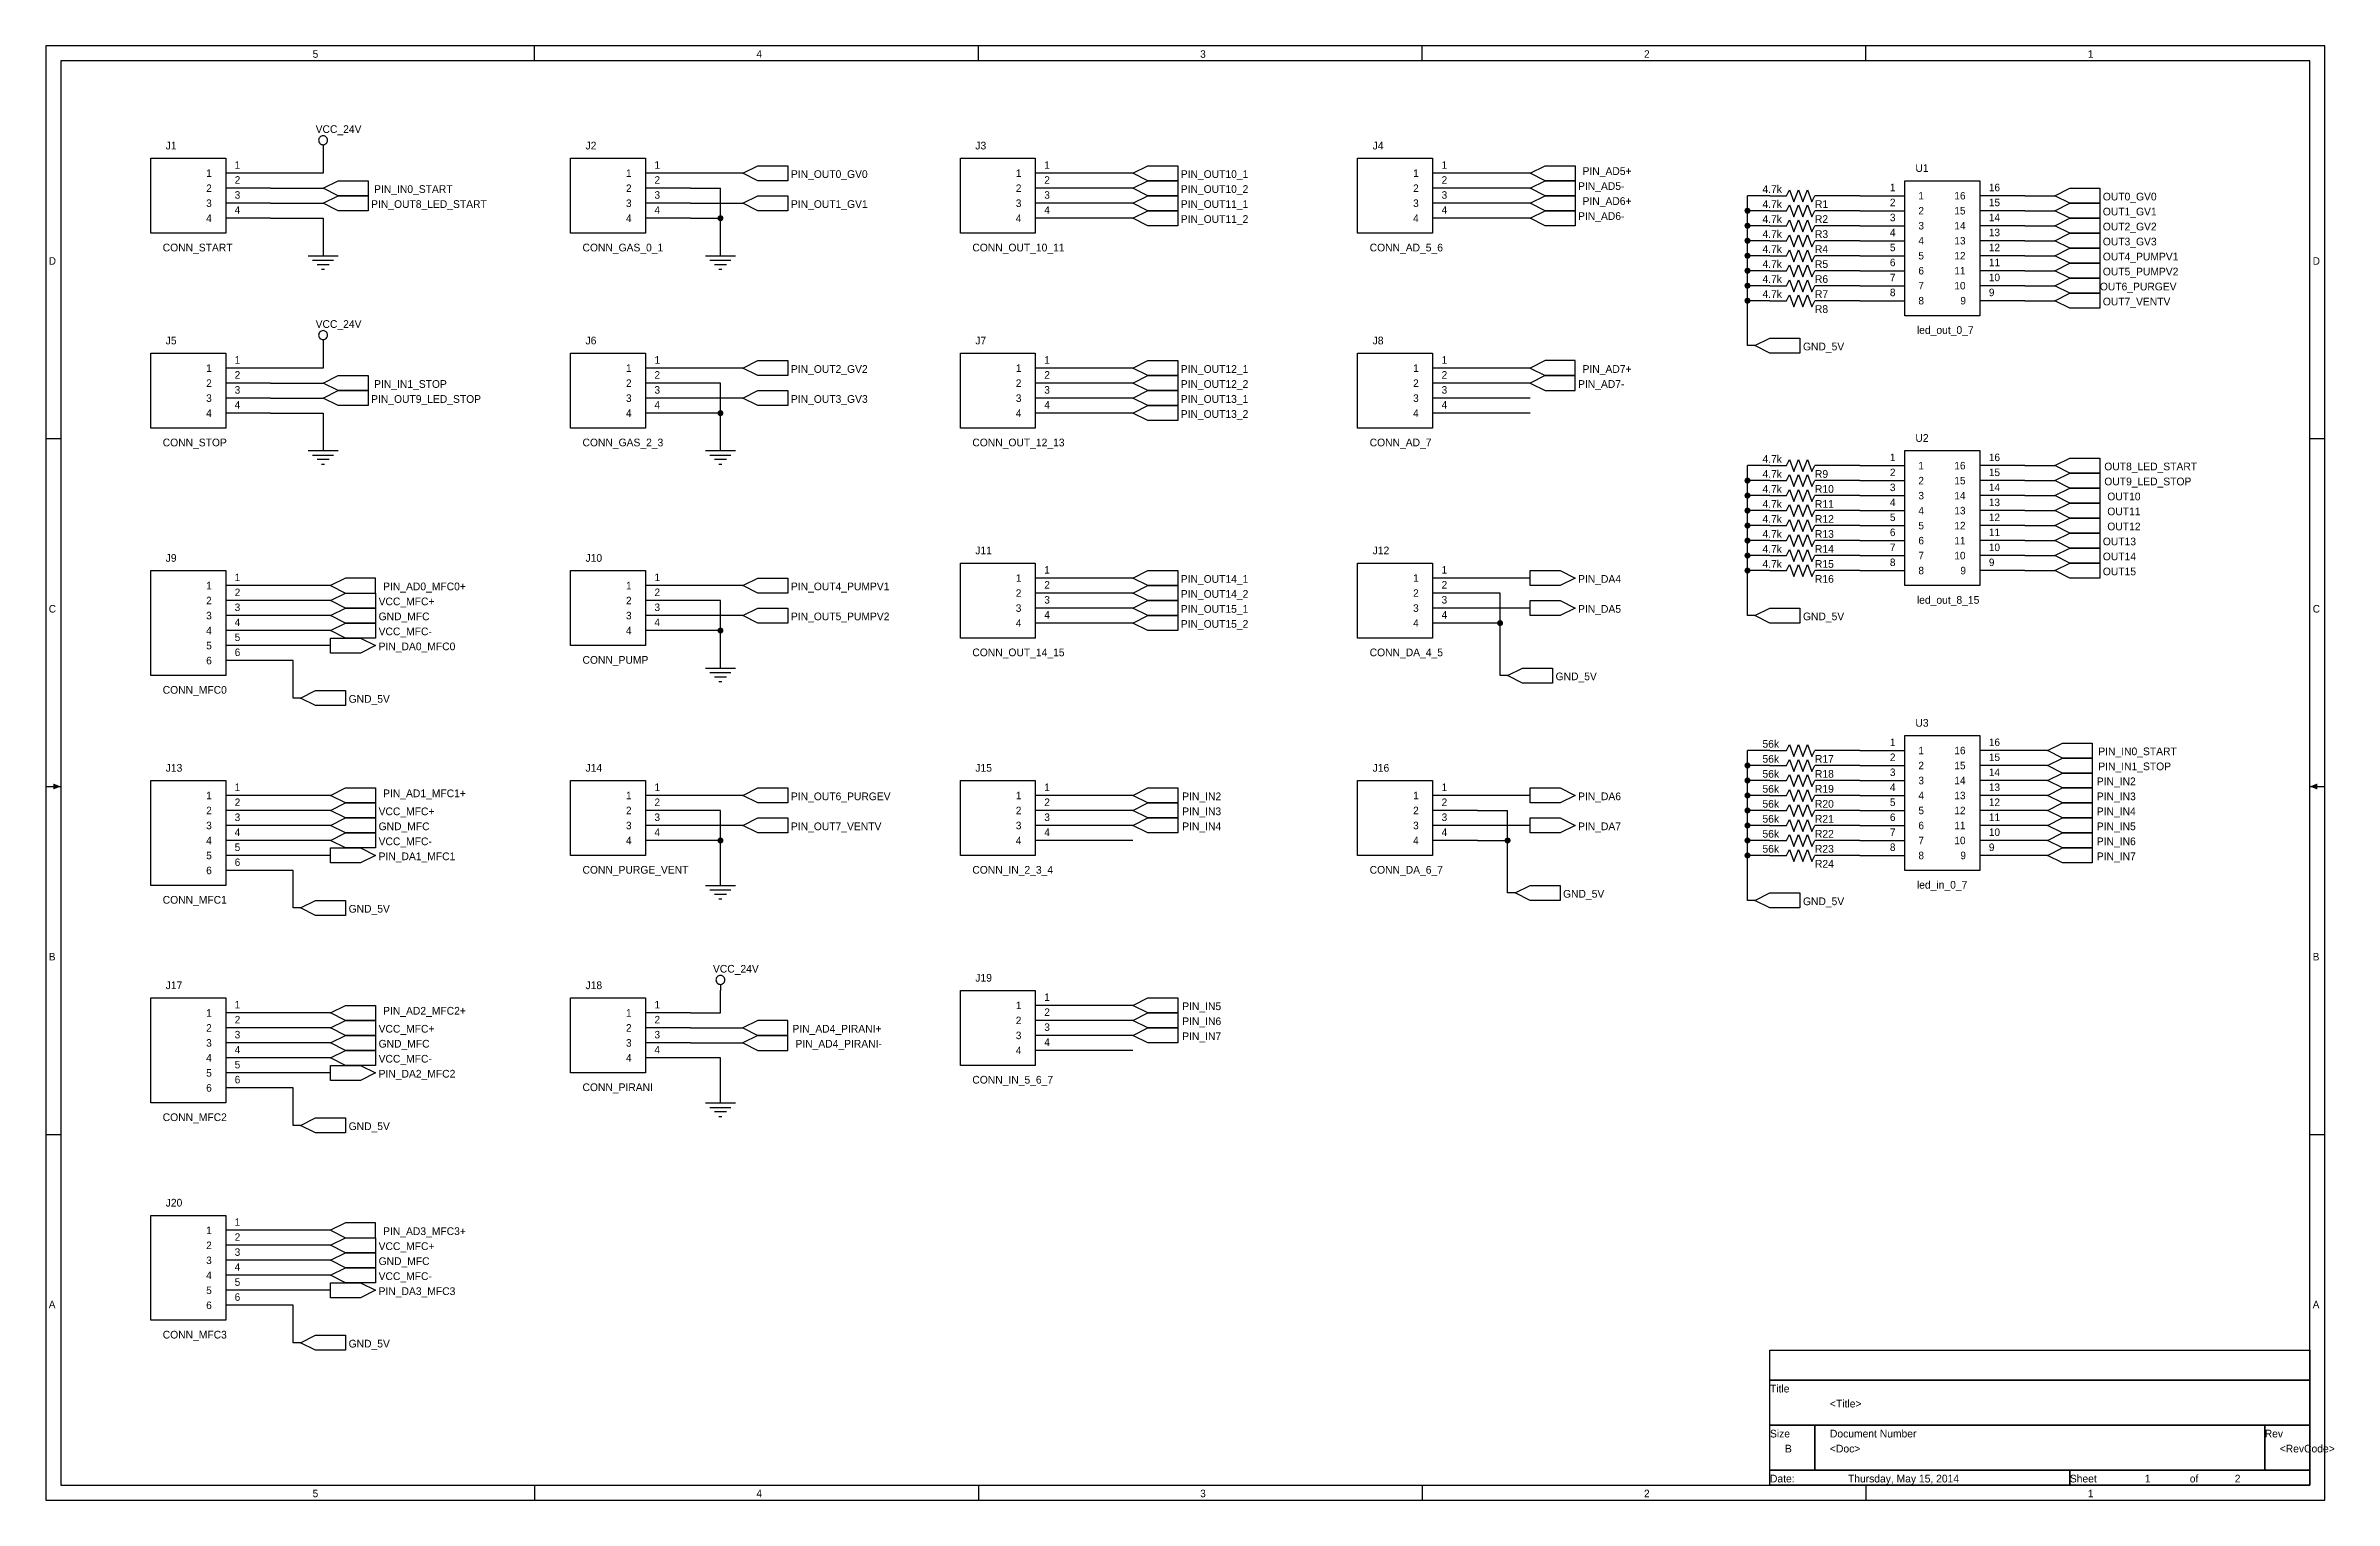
# Model space of a CAD drawing. Extents: x -0.1 to 15.2, y 0.1 to 9.8.
import ezdxf

# ---------------------------------------------------------------- set-up
doc = ezdxf.new("R2010")
doc.units = 0

msp = doc.modelspace()

# ---------------------------------------------------------------- texts
at = {"layer": 'PARTS'}
for s, p in [('1', (1.16, 8.98)), ('1', (3.96, 8.98)), ('1', (6.56, 8.98)), ('1', (9.21, 8.98)), ('2', (0.97, 8.825)), ('1', (0.97, 8.925)), ('2', (1.16, 8.88)), ('2', (3.77, 8.825)), ('1', (3.77, 8.925)), ('2', (3.96, 8.88)), ('2', (6.37, 8.825)), ('1', (6.37, 8.925)), ('2', (6.56, 8.88)), ('2', (9.02, 8.825)), ('1', (9.02, 8.925)), ('2', (9.21, 8.88)), ('1', (12.2, 8.83)), ('16', (12.86, 8.83)), ('3', (0.97, 8.725)), ('4', (1.16, 8.68)), ('3', (1.16, 8.78)), ('3', (3.77, 8.725)), ('4', (3.96, 8.68)), ('3', (3.96, 8.78)), ('3', (6.37, 8.725)), ('4', (6.56, 8.68)), ('3', (6.56, 8.78)), ('3', (9.02, 8.725)), ('4', (9.21, 8.68)), ('3', (9.21, 8.78)), ('2', (12.2, 8.73)), ('2', (12.39, 8.675)), ('1', (12.39, 8.775)), ('16', (12.63, 8.775)), ('15', (12.63, 8.675)), ('15', (12.86, 8.73)), ('4', (0.97, 8.625)), ('4', (3.77, 8.625)), ('4', (6.37, 8.625)), ('4', (9.02, 8.625)), ('4', (12.2, 8.53)), ('3', (12.2, 8.63)), ('3', (12.39, 8.575)), ('14', (12.63, 8.575)), ('14', (12.86, 8.63)), ('13', (12.86, 8.53)), ('5', (12.2, 8.43)), ('4', (12.39, 8.475)), ('5', (12.39, 8.375)), ('13', (12.63, 8.475)), ('12', (12.63, 8.375)), ('12', (12.86, 8.43)), ('6', (12.2, 8.33)), ('7', (12.2, 8.23)), ('6', (12.39, 8.275)), ('11', (12.63, 8.275)), ('11', (12.86, 8.33)), ('10', (12.86, 8.23)), ('8', (12.2, 8.13)), ('8', (12.39, 8.075)), ('7', (12.39, 8.175)), ('10', (12.63, 8.175)), ('9', (12.67, 8.075)), ('9', (12.86, 8.13)), ('1', (0.97, 7.625)), ('1', (1.16, 7.68)), ('1', (3.77, 7.625)), ('1', (3.96, 7.68)), ('1', (6.37, 7.625)), ('1', (6.56, 7.68)), ('1', (9.02, 7.625)), ('1', (9.21, 7.68)), ('2', (0.97, 7.525)), ('3', (1.16, 7.48)), ('2', (1.16, 7.58)), ('2', (3.77, 7.525)), ('3', (3.96, 7.48)), ('2', (3.96, 7.58)), ('2', (6.37, 7.525)), ('3', (6.56, 7.48)), ('2', (6.56, 7.58)), ('2', (9.02, 7.525)), ('3', (9.21, 7.48)), ('2', (9.21, 7.58)), ('4', (0.97, 7.325)), ('3', (0.97, 7.425)), ('4', (1.16, 7.38)), ('4', (3.77, 7.325)), ('3', (3.77, 7.425)), ('4', (3.96, 7.38)), ('4', (6.37, 7.325)), ('3', (6.37, 7.425)), ('4', (6.56, 7.38)), ('4', (9.02, 7.325)), ('3', (9.02, 7.425)), ('4', (9.21, 7.38)), ('1', (12.2, 7.03)), ('1', (12.39, 6.975)), ('16', (12.63, 6.975)), ('16', (12.86, 7.03)), ('3', (12.2, 6.83)), ('2', (12.2, 6.93)), ('2', (12.39, 6.875)), ('15', (12.63, 6.875)), ('15', (12.86, 6.93)), ('14', (12.86, 6.83)), ('4', (12.2, 6.73)), ('4', (12.39, 6.675)), ('3', (12.39, 6.775)), ('14', (12.63, 6.775)), ('13', (12.63, 6.675)), ('13', (12.86, 6.73)), ('5', (12.2, 6.63)), ('6', (12.2, 6.53)), ('5', (12.39, 6.575)), ('12', (12.63, 6.575)), ('12', (12.86, 6.63)), ('11', (12.86, 6.53)), ('7', (12.2, 6.43)), ('6', (12.39, 6.475)), ('7', (12.39, 6.375)), ('11', (12.63, 6.475)), ('10', (12.63, 6.375)), ('10', (12.86, 6.43)), ('1', (1.16, 6.23)), ('1', (3.96, 6.23)), ('1', (6.37, 6.225)), ('1', (6.56, 6.28)), ('1', (9.02, 6.225)), ('1', (9.21, 6.28)), ('8', (12.2, 6.33)), ('8', (12.39, 6.275)), ('9', (12.67, 6.275)), ('9', (12.86, 6.33)), ('2', (0.97, 6.075)), ('1', (0.97, 6.175)), ('2', (1.16, 6.13)), ('2', (3.77, 6.075)), ('1', (3.77, 6.175)), ('2', (3.96, 6.13)), ('2', (6.37, 6.125)), ('3', (6.56, 6.08)), ('2', (6.56, 6.18)), ('2', (9.02, 6.125)), ('3', (9.21, 6.08)), ('2', (9.21, 6.18)), ('3', (0.97, 5.975)), ('4', (1.16, 5.93)), ('3', (1.16, 6.03)), ('3', (3.77, 5.975)), ('4', (3.96, 5.93)), ('3', (3.96, 6.03)), ('4', (6.37, 5.925)), ('3', (6.37, 6.025)), ('4', (6.56, 5.98)), ('4', (9.02, 5.925)), ('3', (9.02, 6.025)), ('4', (9.21, 5.98)), ('4', (0.97, 5.875)), ('5', (0.97, 5.775)), ('5', (1.16, 5.83)), ('4', (3.77, 5.875)), ('6', (0.97, 5.675)), ('6', (1.16, 5.73)), ('2', (12.2, 5.03)), ('1', (12.2, 5.13)), ('1', (12.39, 5.075)), ('16', (12.63, 5.075)), ('16', (12.86, 5.13)), ('15', (12.86, 5.03)), ('3', (12.2, 4.93)), ('3', (12.39, 4.875)), ('2', (12.39, 4.975)), ('15', (12.63, 4.975)), ('14', (12.63, 4.875)), ('14', (12.86, 4.93)), ('1', (0.97, 4.775)), ('2', (1.16, 4.73)), ('1', (1.16, 4.83)), ('1', (3.77, 4.775)), ('2', (3.96, 4.73)), ('1', (3.96, 4.83)), ('1', (6.37, 4.775)), ('2', (6.56, 4.73)), ('1', (6.56, 4.83)), ('1', (9.02, 4.775)), ('2', (9.21, 4.73)), ('1', (9.21, 4.83)), ('4', (12.2, 4.83)), ('5', (12.2, 4.73)), ('4', (12.39, 4.775)), ('13', (12.63, 4.775)), ('13', (12.86, 4.83)), ('12', (12.86, 4.73)), ('3', (0.97, 4.575)), ('2', (0.97, 4.675)), ('4', (1.16, 4.53)), ('3', (1.16, 4.63)), ('3', (3.77, 4.575)), ('2', (3.77, 4.675)), ('4', (3.96, 4.53)), ('3', (3.96, 4.63)), ('3', (6.37, 4.575)), ('2', (6.37, 4.675)), ('4', (6.56, 4.53)), ('3', (6.56, 4.63)), ('3', (9.02, 4.575)), ('2', (9.02, 4.675)), ('4', (9.21, 4.53)), ('3', (9.21, 4.63)), ('6', (12.2, 4.63)), ('7', (12.2, 4.53)), ('5', (12.39, 4.675)), ('6', (12.39, 4.575)), ('12', (12.63, 4.675)), ('11', (12.63, 4.575)), ('11', (12.86, 4.63)), ('10', (12.86, 4.53)), ('4', (0.97, 4.475)), ('5', (1.16, 4.43)), ('4', (3.77, 4.475)), ('4', (6.37, 4.475)), ('4', (9.02, 4.475)), ('8', (12.2, 4.43)), ('7', (12.39, 4.475)), ('10', (12.63, 4.475)), ('9', (12.86, 4.43)), ('5', (0.97, 4.375)), ('6', (0.97, 4.275)), ('6', (1.16, 4.33)), ('8', (12.39, 4.375)), ('9', (12.67, 4.375)), ('1', (0.97, 3.325)), ('1', (1.16, 3.38)), ('1', (3.77, 3.325)), ('1', (3.96, 3.38)), ('1', (6.37, 3.375)), ('2', (6.56, 3.33)), ('1', (6.56, 3.43)), ('2', (0.97, 3.225)), ('3', (1.16, 3.18)), ('2', (1.16, 3.28)), ('2', (3.77, 3.225)), ('3', (3.96, 3.18)), ('2', (3.96, 3.28)), ('3', (6.37, 3.175)), ('2', (6.37, 3.275)), ('3', (6.56, 3.23)), ('4', (0.97, 3.025)), ('3', (0.97, 3.125)), ('4', (1.16, 3.08)), ('4', (3.77, 3.025)), ('3', (3.77, 3.125)), ('4', (3.96, 3.08)), ('4', (6.37, 3.075)), ('4', (6.56, 3.13)), ('5', (0.97, 2.925)), ('5', (1.16, 2.98)), ('6', (1.16, 2.88)), ('6', (0.97, 2.825)), ('1', (0.97, 1.875)), ('2', (1.16, 1.83)), ('1', (1.16, 1.93)), ('3', (0.97, 1.675)), ('2', (0.97, 1.775)), ('4', (1.16, 1.63)), ('3', (1.16, 1.73)), ('4', (0.97, 1.575)), ('5', (1.16, 1.53)), ('5', (0.97, 1.475)), ('6', (0.97, 1.375)), ('6', (1.16, 1.43))]:
    msp.add_text(s, height=0.05, dxfattribs=at).set_placement(p)
at = {"layer": 'PARTTEXT'}
for s, p in [('J1', (0.7, 9.1086)), ('VCC_24V', (1.7, 9.2186)), ('J2', (3.5, 9.1086)), ('J3', (6.1, 9.1086)), ('J4', (8.75, 9.1086)), ('U1', (12.37, 8.9586)), ('PIN_IN0_START', (2.09, 8.8186)), ('PIN_OUT0_GV0', (4.87, 8.9186)), ('PIN_OUT10_1', (7.47, 8.9186)), ('PIN_OUT10_2', (7.47, 8.8186)), ('PIN_AD5-', (10.12, 8.8386)), ('PIN_AD5+', (10.15, 8.9386)), ('4.7k', (11.35, 8.8186)), ('PIN_OUT8_LED_START', (2.07, 8.7186)), ('PIN_OUT1_GV1', (4.87, 8.7186)), ('PIN_OUT11_1', (7.47, 8.7186)), ('PIN_AD6+', (10.15, 8.7386)), ('4.7k', (11.35, 8.7186)), ('R1', (11.7, 8.7186)), ('OUT0_GV0', (13.62, 8.7686)), ('OUT1_GV1', (13.62, 8.6686)), ('PIN_OUT11_2', (7.47, 8.6186)), ('PIN_AD6-', (10.12, 8.6386)), ('4.7k', (11.35, 8.6186)), ('4.7k', (11.35, 8.5186)), ('R2', (11.7, 8.6186)), ('R3', (11.7, 8.5186)), ('OUT2_GV2', (13.62, 8.5686)), ('CONN_START', (0.68, 8.4286)), ('CONN_GAS_0_1', (3.48, 8.4286)), ('CONN_OUT_10_11', (6.08, 8.4286)), ('CONN_AD_5_6', (8.73, 8.4286)), ('4.7k', (11.35, 8.4186)), ('R4', (11.7, 8.4186)), ('OUT3_GV3', (13.62, 8.4686)), ('OUT4_PUMPV1', (13.62, 8.3686)), ('4.7k', (11.35, 8.3186)), ('4.7k', (11.35, 8.2186)), ('R5', (11.7, 8.3186)), ('R6', (11.7, 8.2186)), ('OUT5_PUMPV2', (13.62, 8.2686)), ('4.7k', (11.35, 8.1186)), ('R7', (11.7, 8.1186)), ('OUT6_PURGEV', (13.6, 8.1686)), ('OUT7_VENTV', (13.62, 8.0686)), ('VCC_24V', (1.7, 7.9186)), ('R8', (11.7, 8.0186)), ('J5', (0.7, 7.8086)), ('J6', (3.5, 7.8086)), ('J7', (6.1, 7.8086)), ('J8', (8.75, 7.8086)), ('GND_5V', (11.62, 7.7686)), ('led_out_0_7', (12.38, 7.8786)), ('PIN_OUT2_GV2', (4.87, 7.6186)), ('PIN_OUT12_1', (7.47, 7.6186)), ('PIN_AD7+', (10.15, 7.6186)), ('PIN_IN1_STOP', (2.09, 7.5186)), ('PIN_OUT12_2', (7.47, 7.5186)), ('PIN_AD7-', (10.12, 7.5186)), ('PIN_OUT9_LED_STOP', (2.07, 7.4186)), ('PIN_OUT3_GV3', (4.87, 7.4186)), ('PIN_OUT13_1', (7.47, 7.4186)), ('PIN_OUT13_2', (7.47, 7.3186)), ('CONN_STOP', (0.68, 7.1286)), ('CONN_GAS_2_3', (3.48, 7.1286)), ('CONN_OUT_12_13', (6.08, 7.1286)), ('CONN_AD_7', (8.73, 7.1286)), ('U2', (12.37, 7.1586)), ('4.7k', (11.35, 7.0186)), ('4.7k', (11.35, 6.9186)), ('4.7k', (11.35, 6.8186)), ('R9', (11.7, 6.9186)), ('R10', (11.7, 6.8186)), ('OUT8_LED_START', (13.63, 6.9686)), ('OUT9_LED_STOP', (13.63, 6.8686)), ('4.7k', (11.35, 6.7186)), ('R11', (11.7, 6.7186)), ('OUT10', (13.65, 6.7686)), ('OUT11', (13.65, 6.6686)), ('4.7k', (11.35, 6.6186)), ('4.7k', (11.35, 6.5186)), ('R12', (11.7, 6.6186)), ('R13', (11.7, 6.5186)), ('OUT12', (13.65, 6.5686)), ('J9', (0.7, 6.3586)), ('J10', (3.5, 6.3586)), ('J11', (6.1, 6.4086)), ('J12', (8.75, 6.4086)), ('4.7k', (11.35, 6.4186)), ('R14', (11.7, 6.4186)), ('OUT13', (13.62, 6.4686)), ('OUT14', (13.62, 6.3686)), ('PIN_OUT14_1', (7.47, 6.2186)), ('PIN_DA4', (10.12, 6.2186)), ('4.7k', (11.35, 6.3186)), ('R15', (11.7, 6.3186)), ('R16', (11.7, 6.2186)), ('OUT15', (13.62, 6.2686)), ('VCC_MFC+', (2.12, 6.0686)), ('PIN_AD0_MFC0+', (2.15, 6.1686)), ('PIN_OUT4_PUMPV1', (4.87, 6.1686)), ('PIN_OUT14_2', (7.47, 6.1186)), ('led_out_8_15', (12.38, 6.0786)), ('GND_MFC', (2.12, 5.9686)), ('PIN_OUT5_PUMPV2', (4.87, 5.9686)), ('PIN_OUT15_1', (7.47, 6.0186)), ('PIN_OUT15_2', (7.47, 5.9186)), ('PIN_DA5', (10.12, 6.0186)), ('GND_5V', (11.62, 5.9686)), ('VCC_MFC-', (2.12, 5.8686)), ('PIN_DA0_MFC0', (2.12, 5.7686)), ('CONN_PUMP', (3.48, 5.6786)), ('CONN_OUT_14_15', (6.08, 5.7286)), ('CONN_DA_4_5', (8.73, 5.7286)), ('CONN_MFC0', (0.68, 5.4786)), ('GND_5V', (9.97, 5.5686)), ('GND_5V', (1.92, 5.4186)), ('U3', (12.37, 5.2586)), ('56k', (11.35, 5.1186)), ('56k', (11.35, 5.0186)), ('R17', (11.7, 5.0186)), ('PIN_IN0_START', (13.59, 5.0686)), ('J13', (0.7, 4.9586)), ('J14', (3.5, 4.9586)), ('J15', (6.1, 4.9586)), ('J16', (8.75, 4.9586)), ('56k', (11.35, 4.9186)), ('R18', (11.7, 4.9186)), ('PIN_IN2', (13.58, 4.8686)), ('PIN_IN1_STOP', (13.59, 4.9686)), ('PIN_AD1_MFC1+', (2.15, 4.7886)), ('PIN_OUT6_PURGEV', (4.87, 4.7686)), ('PIN_IN2', (7.48, 4.7686)), ('PIN_DA6', (10.12, 4.7686)), ('56k', (11.35, 4.8186)), ('56k', (11.35, 4.7186)), ('R19', (11.7, 4.8186)), ('R20', (11.7, 4.7186)), ('PIN_IN3', (13.58, 4.7686)), ('VCC_MFC+', (2.12, 4.6686)), ('GND_MFC', (2.12, 4.5686)), ('PIN_OUT7_VENTV', (4.87, 4.5686)), ('PIN_IN3', (7.48, 4.6686)), ('PIN_IN4', (7.48, 4.5686)), ('PIN_DA7', (10.12, 4.5686)), ('56k', (11.35, 4.6186)), ('R21', (11.7, 4.6186)), ('PIN_IN4', (13.58, 4.6686)), ('PIN_IN5', (13.58, 4.5686)), ('VCC_MFC-', (2.12, 4.4686)), ('56k', (11.35, 4.5186)), ('56k', (11.35, 4.4186)), ('R22', (11.7, 4.5186)), ('R23', (11.7, 4.4186)), ('PIN_IN6', (13.58, 4.4686)), ('PIN_DA1_MFC1', (2.12, 4.3686)), ('CONN_PURGE_VENT', (3.48, 4.2786)), ('CONN_IN_2_3_4', (6.08, 4.2786)), ('CONN_DA_6_7', (8.73, 4.2786)), ('R24', (11.7, 4.3186)), ('PIN_IN7', (13.58, 4.3686)), ('CONN_MFC1', (0.68, 4.0786)), ('GND_5V', (10.02, 4.1186)), ('led_in_0_7', (12.38, 4.1786)), ('GND_5V', (1.92, 4.0186)), ('GND_5V', (11.62, 4.0686)), ('VCC_24V', (4.35, 3.6186)), ('J17', (0.7, 3.5086)), ('J18', (3.5, 3.5086)), ('J19', (6.1, 3.5586)), ('PIN_AD2_MFC2+', (2.15, 3.3386)), ('PIN_IN5', (7.48, 3.3686)), ('VCC_MFC+', (2.12, 3.2186)), ('PIN_AD4_PIRANI+', (4.88, 3.2186)), ('PIN_IN6', (7.48, 3.2686)), ('PIN_IN7', (7.48, 3.1686)), ('VCC_MFC-', (2.12, 3.0186)), ('GND_MFC', (2.12, 3.1186)), ('PIN_AD4_PIRANI-', (4.9, 3.1186)), ('PIN_DA2_MFC2', (2.12, 2.9186)), ('CONN_IN_5_6_7', (6.08, 2.8786)), ('CONN_PIRANI', (3.48, 2.8286)), ('CONN_MFC2', (0.68, 2.6286)), ('GND_5V', (1.92, 2.5686)), ('J20', (0.7, 2.0586)), ('PIN_AD3_MFC3+', (2.15, 1.8686)), ('VCC_MFC+', (2.12, 1.7686)), ('GND_MFC', (2.12, 1.6686)), ('VCC_MFC-', (2.12, 1.5686)), ('PIN_DA3_MFC3', (2.12, 1.4686)), ('CONN_MFC3', (0.68, 1.1786)), ('GND_5V', (1.92, 1.1186)), ('Title', (11.4, 0.8186)), ('Size', (11.4, 0.5186)), ('Document Number', (11.8, 0.5186)), ('Rev', (14.7, 0.5186)), ('Date:', (11.4, 0.2186)), ('Sheet', (13.4, 0.2186)), ('of', (14.2, 0.2186))]:
    msp.add_text(s, height=0.0514, dxfattribs=at).set_placement(p)
at = {"layer": 'TITLE'}
for s, height, p in [('5', 0.05, (1.68, 9.72)), ('4', 0.05, (4.64, 9.72)), ('3', 0.05, (7.6, 9.72)), ('2', 0.05, (10.56, 9.72)), ('1', 0.05, (13.52, 9.72)), ('D', 0.05, (-0.08, 8.34)), ('D', 0.05, (15.02, 8.34)), ('C', 0.05, (-0.08, 6.02)), ('C', 0.05, (15.02, 6.02)), ('B', 0.05, (-0.08, 3.7)), ('B', 0.05, (15.02, 3.7)), ('A', 0.05, (-0.08, 1.38)), ('A', 0.05, (15.02, 1.38)), ('<Title>', 0.0514, (11.8, 0.7186)), ('B', 0.0514, (11.5, 0.4186)), ('<Doc>', 0.0514, (11.8, 0.4186)), ('<RevCode>', 0.0514, (14.8, 0.4186)), ('5', 0.05, (1.68, 0.12)), ('4', 0.05, (4.64, 0.12)), ('3', 0.05, (7.6, 0.12)), ('2', 0.05, (10.56, 0.12)), ('Thursday, May 15, 2014', 0.0514, (11.92, 0.2186)), ('1', 0.05, (13.52, 0.12)), ('1', 0.0514, (13.9, 0.2186)), ('2', 0.0514, (14.5, 0.2186))]:
    msp.add_text(s, height=height, dxfattribs=at).set_placement(p)

# ---------------------------------------------------------------- linework, layer by layer
at = {"layer": 'PARTS'}
for p, q in [((1.4, 8.95), (1.1, 8.95)), ((4.2, 8.95), (3.9, 8.95)), ((6.8, 8.95), (6.5, 8.95)), ((9.45, 8.95), (9.15, 8.95)), ((1.4, 8.85), (1.1, 8.85)), ((1.4, 8.75), (1.1, 8.75)), ((4.2, 8.85), (3.9, 8.85)), ((4.2, 8.75), (3.9, 8.75)), ((6.8, 8.85), (6.5, 8.85)), ((6.8, 8.75), (6.5, 8.75)), ((9.45, 8.85), (9.15, 8.85)), ((9.45, 8.75), (9.15, 8.75)), ((11.4, 8.8), (11.5, 8.8)), ((11.8, 8.8), (11.7, 8.8)), ((12, 8.8), (12.3, 8.8)), ((13.1, 8.8), (12.8, 8.8)), ((1.4, 8.65), (1.1, 8.65)), ((4.2, 8.65), (3.9, 8.65)), ((6.8, 8.65), (6.5, 8.65)), ((9.45, 8.65), (9.15, 8.65)), ((11.4, 8.7), (11.5, 8.7)), ((11.4, 8.6), (11.5, 8.6)), ((11.8, 8.7), (11.7, 8.7)), ((11.8, 8.6), (11.7, 8.6)), ((12, 8.7), (12.3, 8.7)), ((12, 8.6), (12.3, 8.6)), ((13.1, 8.7), (12.8, 8.7)), ((13.1, 8.6), (12.8, 8.6)), ((11.4, 8.5), (11.5, 8.5)), ((11.4, 8.4), (11.5, 8.4)), ((11.8, 8.5), (11.7, 8.5)), ((11.8, 8.4), (11.7, 8.4)), ((12, 8.5), (12.3, 8.5)), ((12, 8.4), (12.3, 8.4)), ((13.1, 8.5), (12.8, 8.5)), ((13.1, 8.4), (12.8, 8.4)), ((11.4, 8.3), (11.5, 8.3)), ((11.8, 8.3), (11.7, 8.3)), ((12, 8.3), (12.3, 8.3)), ((13.1, 8.3), (12.8, 8.3)), ((11.4, 8.2), (11.5, 8.2)), ((11.4, 8.1), (11.5, 8.1)), ((11.8, 8.2), (11.7, 8.2)), ((11.8, 8.1), (11.7, 8.1)), ((12, 8.2), (12.3, 8.2)), ((12, 8.1), (12.3, 8.1)), ((13.1, 8.2), (12.8, 8.2)), ((13.1, 8.1), (12.8, 8.1)), ((1.4, 7.65), (1.1, 7.65)), ((4.2, 7.65), (3.9, 7.65)), ((6.8, 7.65), (6.5, 7.65)), ((9.45, 7.65), (9.15, 7.65)), ((1.4, 7.55), (1.1, 7.55)), ((4.2, 7.55), (3.9, 7.55)), ((6.8, 7.55), (6.5, 7.55)), ((9.45, 7.55), (9.15, 7.55)), ((1.4, 7.45), (1.1, 7.45)), ((1.4, 7.35), (1.1, 7.35)), ((4.2, 7.45), (3.9, 7.45)), ((4.2, 7.35), (3.9, 7.35)), ((6.8, 7.45), (6.5, 7.45)), ((6.8, 7.35), (6.5, 7.35)), ((9.45, 7.45), (9.15, 7.45)), ((9.45, 7.35), (9.15, 7.35)), ((11.4, 7), (11.5, 7)), ((11.4, 6.9), (11.5, 6.9)), ((11.8, 7), (11.7, 7)), ((11.8, 6.9), (11.7, 6.9)), ((12, 7), (12.3, 7)), ((12, 6.9), (12.3, 6.9)), ((13.1, 7), (12.8, 7)), ((13.1, 6.9), (12.8, 6.9)), ((11.4, 6.8), (11.5, 6.8)), ((11.8, 6.8), (11.7, 6.8)), ((12, 6.8), (12.3, 6.8)), ((13.1, 6.8), (12.8, 6.8)), ((11.4, 6.7), (11.5, 6.7)), ((11.4, 6.6), (11.5, 6.6)), ((11.8, 6.7), (11.7, 6.7)), ((11.8, 6.6), (11.7, 6.6)), ((12, 6.7), (12.3, 6.7)), ((12, 6.6), (12.3, 6.6)), ((13.1, 6.7), (12.8, 6.7)), ((13.1, 6.6), (12.8, 6.6)), ((11.4, 6.5), (11.5, 6.5)), ((11.8, 6.5), (11.7, 6.5)), ((12, 6.5), (12.3, 6.5)), ((13.1, 6.5), (12.8, 6.5)), ((11.4, 6.4), (11.5, 6.4)), ((11.4, 6.3), (11.5, 6.3)), ((11.8, 6.4), (11.7, 6.4)), ((11.8, 6.3), (11.7, 6.3)), ((12, 6.4), (12.3, 6.4)), ((12, 6.3), (12.3, 6.3)), ((13.1, 6.4), (12.8, 6.4)), ((13.1, 6.3), (12.8, 6.3)), ((1.4, 6.2), (1.1, 6.2)), ((4.2, 6.2), (3.9, 6.2)), ((6.8, 6.25), (6.5, 6.25)), ((6.8, 6.15), (6.5, 6.15)), ((9.45, 6.25), (9.15, 6.25)), ((9.45, 6.15), (9.15, 6.15)), ((1.4, 6.1), (1.1, 6.1)), ((1.4, 6), (1.1, 6)), ((4.2, 6.1), (3.9, 6.1)), ((4.2, 6), (3.9, 6)), ((6.8, 6.05), (6.5, 6.05)), ((9.45, 6.05), (9.15, 6.05)), ((1.4, 5.9), (1.1, 5.9)), ((4.2, 5.9), (3.9, 5.9)), ((6.8, 5.95), (6.5, 5.95)), ((9.45, 5.95), (9.15, 5.95)), ((1.4, 5.8), (1.1, 5.8)), ((1.4, 5.7), (1.1, 5.7)), ((11.4, 5.1), (11.5, 5.1)), ((11.8, 5.1), (11.7, 5.1)), ((12, 5.1), (12.3, 5.1)), ((13.1, 5.1), (12.8, 5.1)), ((11.4, 5), (11.5, 5)), ((11.4, 4.9), (11.5, 4.9)), ((11.8, 5), (11.7, 5)), ((11.8, 4.9), (11.7, 4.9)), ((12, 5), (12.3, 5)), ((12, 4.9), (12.3, 4.9)), ((13.1, 5), (12.8, 5)), ((13.1, 4.9), (12.8, 4.9)), ((1.4, 4.8), (1.1, 4.8)), ((4.2, 4.8), (3.9, 4.8)), ((6.8, 4.8), (6.5, 4.8)), ((9.45, 4.8), (9.15, 4.8)), ((11.4, 4.8), (11.5, 4.8)), ((11.8, 4.8), (11.7, 4.8)), ((12, 4.8), (12.3, 4.8)), ((13.1, 4.8), (12.8, 4.8)), ((1.4, 4.7), (1.1, 4.7)), ((1.4, 4.6), (1.1, 4.6)), ((4.2, 4.7), (3.9, 4.7)), ((4.2, 4.6), (3.9, 4.6)), ((6.8, 4.7), (6.5, 4.7)), ((6.8, 4.6), (6.5, 4.6)), ((9.45, 4.7), (9.15, 4.7)), ((9.45, 4.6), (9.15, 4.6)), ((11.4, 4.7), (11.5, 4.7)), ((11.4, 4.6), (11.5, 4.6)), ((11.8, 4.7), (11.7, 4.7)), ((11.8, 4.6), (11.7, 4.6)), ((12, 4.7), (12.3, 4.7)), ((12, 4.6), (12.3, 4.6)), ((13.1, 4.7), (12.8, 4.7)), ((13.1, 4.6), (12.8, 4.6)), ((1.4, 4.5), (1.1, 4.5)), ((4.2, 4.5), (3.9, 4.5)), ((6.8, 4.5), (6.5, 4.5)), ((9.45, 4.5), (9.15, 4.5)), ((11.4, 4.5), (11.5, 4.5)), ((11.8, 4.5), (11.7, 4.5)), ((12, 4.5), (12.3, 4.5)), ((13.1, 4.5), (12.8, 4.5)), ((1.4, 4.4), (1.1, 4.4)), ((1.4, 4.3), (1.1, 4.3)), ((11.4, 4.4), (11.5, 4.4)), ((11.8, 4.4), (11.7, 4.4)), ((12, 4.4), (12.3, 4.4)), ((13.1, 4.4), (12.8, 4.4)), ((6.8, 3.4), (6.5, 3.4)), ((1.4, 3.35), (1.1, 3.35)), ((1.4, 3.25), (1.1, 3.25)), ((4.2, 3.35), (3.9, 3.35)), ((4.2, 3.25), (3.9, 3.25)), ((6.8, 3.3), (6.5, 3.3)), ((1.4, 3.15), (1.1, 3.15)), ((4.2, 3.15), (3.9, 3.15)), ((6.8, 3.2), (6.5, 3.2)), ((6.8, 3.1), (6.5, 3.1)), ((1.4, 3.05), (1.1, 3.05)), ((1.4, 2.95), (1.1, 2.95)), ((4.2, 3.05), (3.9, 3.05)), ((1.4, 2.85), (1.1, 2.85)), ((1.4, 1.9), (1.1, 1.9)), ((1.4, 1.8), (1.1, 1.8)), ((1.4, 1.7), (1.1, 1.7)), ((1.4, 1.6), (1.1, 1.6)), ((1.4, 1.5), (1.1, 1.5)), ((1.4, 1.4), (1.1, 1.4))]:
    msp.add_line(p, q, dxfattribs=at)
for points in [[(1.78, 9.17, 0.0985), (1.7777, 9.1815, 0.0985), (1.7712, 9.1912, 0.0985), (1.7615, 9.1977, 0.0985), (1.75, 9.2, 0.0985), (1.7385, 9.1977, 0.0985), (1.7288, 9.1912, 0.0985), (1.7223, 9.1815, 0.0985), (1.72, 9.17, 0.0985), (1.7223, 9.1585, 0.0985), (1.7288, 9.1488, 0.0985), (1.7385, 9.1423, 0.0985), (1.75, 9.14, 0.0985), (1.7615, 9.1423, 0.0985), (1.7712, 9.1488, 0.0985), (1.7777, 9.1585, 0.0985)], [(1.78, 7.87, 0.0985), (1.7777, 7.8815, 0.0985), (1.7712, 7.8912, 0.0985), (1.7615, 7.8977, 0.0985), (1.75, 7.9, 0.0985), (1.7385, 7.8977, 0.0985), (1.7288, 7.8912, 0.0985), (1.7223, 7.8815, 0.0985), (1.72, 7.87, 0.0985), (1.7223, 7.8585, 0.0985), (1.7288, 7.8488, 0.0985), (1.7385, 7.8423, 0.0985), (1.75, 7.84, 0.0985), (1.7615, 7.8423, 0.0985), (1.7712, 7.8488, 0.0985), (1.7777, 7.8585, 0.0985)], [(4.43, 3.57, 0.0985), (4.4277, 3.5815, 0.0985), (4.4212, 3.5912, 0.0985), (4.4115, 3.5977, 0.0985), (4.4, 3.6, 0.0985), (4.3885, 3.5977, 0.0985), (4.3788, 3.5912, 0.0985), (4.3723, 3.5815, 0.0985), (4.37, 3.57, 0.0985), (4.3723, 3.5585, 0.0985), (4.3788, 3.5488, 0.0985), (4.3885, 3.5423, 0.0985), (4.4, 3.54, 0.0985), (4.4115, 3.5423, 0.0985), (4.4212, 3.5488, 0.0985), (4.4277, 3.5585, 0.0985)]]:
    msp.add_lwpolyline(points, format="xyb", close=True, dxfattribs=at)
for points in [[(0.6, 9.05), (1.1, 9.05), (1.1, 8.55), (0.6, 8.55)], [(3.4, 9.05), (3.9, 9.05), (3.9, 8.55), (3.4, 8.55)], [(6, 9.05), (6.5, 9.05), (6.5, 8.55), (6, 8.55)], [(8.65, 9.05), (9.15, 9.05), (9.15, 8.55), (8.65, 8.55)], [(12.3, 8.9), (12.8, 8.9), (12.8, 8), (12.3, 8)], [(0.6, 7.75), (1.1, 7.75), (1.1, 7.25), (0.6, 7.25)], [(3.4, 7.75), (3.9, 7.75), (3.9, 7.25), (3.4, 7.25)], [(6, 7.75), (6.5, 7.75), (6.5, 7.25), (6, 7.25)], [(8.65, 7.75), (9.15, 7.75), (9.15, 7.25), (8.65, 7.25)], [(12.3, 7.1), (12.8, 7.1), (12.8, 6.2), (12.3, 6.2)], [(0.6, 6.3), (1.1, 6.3), (1.1, 5.6), (0.6, 5.6)], [(3.4, 6.3), (3.9, 6.3), (3.9, 5.8), (3.4, 5.8)], [(6, 6.35), (6.5, 6.35), (6.5, 5.85), (6, 5.85)], [(8.65, 6.35), (9.15, 6.35), (9.15, 5.85), (8.65, 5.85)], [(12.3, 5.2), (12.8, 5.2), (12.8, 4.3), (12.3, 4.3)], [(0.6, 4.9), (1.1, 4.9), (1.1, 4.2), (0.6, 4.2)], [(3.4, 4.9), (3.9, 4.9), (3.9, 4.4), (3.4, 4.4)], [(6, 4.9), (6.5, 4.9), (6.5, 4.4), (6, 4.4)], [(8.65, 4.9), (9.15, 4.9), (9.15, 4.4), (8.65, 4.4)], [(0.6, 3.45), (1.1, 3.45), (1.1, 2.75), (0.6, 2.75)], [(3.4, 3.45), (3.9, 3.45), (3.9, 2.95), (3.4, 2.95)], [(6, 3.5), (6.5, 3.5), (6.5, 3), (6, 3)], [(0.6, 2), (1.1, 2), (1.1, 1.3), (0.6, 1.3)]]:
    msp.add_lwpolyline(points, close=True, dxfattribs=at)
for points in [[(1.75, 9.14), (1.75, 9.1)], [(1.75, 8.85), (1.85, 8.9)], [(1.85, 8.9), (2.05, 8.9)], [(2.05, 8.9), (2.05, 8.8)], [(4.55, 8.95), (4.65, 9)], [(4.65, 8.9), (4.55, 8.95)], [(4.65, 9), (4.85, 9)], [(4.85, 8.9), (4.65, 8.9)], [(4.85, 9), (4.85, 8.9)], [(7.15, 8.95), (7.25, 9)], [(7.25, 8.9), (7.15, 8.95)], [(7.15, 8.85), (7.25, 8.9)], [(7.25, 9), (7.45, 9)], [(7.45, 8.9), (7.25, 8.9)], [(7.25, 8.9), (7.45, 8.9)], [(7.45, 9), (7.45, 8.9)], [(7.45, 8.9), (7.45, 8.8)], [(9.8, 8.95), (9.9, 9)], [(9.9, 8.9), (9.8, 8.95)], [(9.8, 8.85), (9.9, 8.9)], [(9.9, 9), (10.1, 9)], [(10.1, 8.9), (9.9, 8.9)], [(9.9, 8.9), (10.1, 8.9)], [(10.1, 9), (10.1, 8.9)], [(10.1, 8.9), (10.1, 8.8)], [(1.85, 8.8), (1.75, 8.85)], [(1.75, 8.75), (1.85, 8.8)], [(1.85, 8.7), (1.75, 8.75)], [(2.05, 8.8), (1.85, 8.8)], [(1.85, 8.8), (2.05, 8.8)], [(2.05, 8.8), (2.05, 8.7)], [(4.55, 8.75), (4.65, 8.8)], [(4.65, 8.7), (4.55, 8.75)], [(4.65, 8.8), (4.85, 8.8)], [(4.85, 8.8), (4.85, 8.7)], [(7.25, 8.8), (7.15, 8.85)], [(7.15, 8.75), (7.25, 8.8)], [(7.25, 8.7), (7.15, 8.75)], [(7.25, 8.8), (7.45, 8.8)], [(7.45, 8.8), (7.25, 8.8)], [(7.45, 8.8), (7.45, 8.7)], [(9.9, 8.8), (9.8, 8.85)], [(9.8, 8.75), (9.9, 8.8)], [(9.9, 8.7), (9.8, 8.75)], [(9.9, 8.8), (10.1, 8.8)], [(10.1, 8.8), (9.9, 8.8)], [(10.1, 8.8), (10.1, 8.7)], [(11.5, 8.8), (11.51, 8.8)], [(11.51, 8.8), (11.53, 8.84)], [(11.51, 8.7), (11.53, 8.74)], [(11.53, 8.84), (11.56, 8.76)], [(11.53, 8.74), (11.56, 8.66)], [(11.56, 8.76), (11.59, 8.84)], [(11.56, 8.66), (11.59, 8.74)], [(11.59, 8.84), (11.62, 8.76)], [(11.59, 8.74), (11.62, 8.66)], [(11.62, 8.76), (11.65, 8.84)], [(11.62, 8.66), (11.65, 8.74)], [(11.65, 8.84), (11.68, 8.76)], [(11.65, 8.74), (11.68, 8.66)], [(11.68, 8.76), (11.7, 8.8)], [(13.3, 8.8), (13.4, 8.85)], [(13.4, 8.75), (13.3, 8.8)], [(13.3, 8.7), (13.4, 8.75)], [(13.4, 8.85), (13.6, 8.85)], [(13.6, 8.75), (13.4, 8.75)], [(13.4, 8.75), (13.6, 8.75)], [(13.6, 8.85), (13.6, 8.75)], [(13.6, 8.75), (13.6, 8.65)], [(2.05, 8.7), (1.85, 8.7)], [(4.85, 8.7), (4.65, 8.7)], [(7.15, 8.65), (7.25, 8.7)], [(7.25, 8.6), (7.15, 8.65)], [(7.45, 8.7), (7.25, 8.7)], [(7.25, 8.7), (7.45, 8.7)], [(7.45, 8.6), (7.25, 8.6)], [(7.45, 8.7), (7.45, 8.6)], [(9.8, 8.65), (9.9, 8.7)], [(9.9, 8.6), (9.8, 8.65)], [(10.1, 8.7), (9.9, 8.7)], [(9.9, 8.7), (10.1, 8.7)], [(10.1, 8.6), (9.9, 8.6)], [(10.1, 8.7), (10.1, 8.6)], [(11.5, 8.7), (11.51, 8.7)], [(11.5, 8.6), (11.51, 8.6)], [(11.51, 8.6), (11.53, 8.64)], [(11.53, 8.64), (11.56, 8.56)], [(11.56, 8.56), (11.59, 8.64)], [(11.59, 8.64), (11.62, 8.56)], [(11.62, 8.56), (11.65, 8.64)], [(11.65, 8.64), (11.68, 8.56)], [(11.68, 8.66), (11.7, 8.7)], [(11.68, 8.56), (11.7, 8.6)], [(13.4, 8.65), (13.3, 8.7)], [(13.3, 8.6), (13.4, 8.65)], [(13.4, 8.55), (13.3, 8.6)], [(13.3, 8.5), (13.4, 8.55)], [(13.6, 8.65), (13.4, 8.65)], [(13.4, 8.65), (13.6, 8.65)], [(13.4, 8.55), (13.6, 8.55)], [(13.6, 8.55), (13.4, 8.55)], [(13.6, 8.65), (13.6, 8.55)], [(13.6, 8.55), (13.6, 8.45)], [(1.65, 8.4), (1.85, 8.4)], [(4.3, 8.4), (4.5, 8.4)], [(11.5, 8.5), (11.51, 8.5)], [(11.5, 8.4), (11.51, 8.4)], [(11.51, 8.5), (11.53, 8.54)], [(11.51, 8.4), (11.53, 8.44)], [(11.53, 8.54), (11.56, 8.46)], [(11.53, 8.44), (11.56, 8.36)], [(11.56, 8.46), (11.59, 8.54)], [(11.56, 8.36), (11.59, 8.44)], [(11.59, 8.54), (11.62, 8.46)], [(11.59, 8.44), (11.62, 8.36)], [(11.62, 8.46), (11.65, 8.54)], [(11.62, 8.36), (11.65, 8.44)], [(11.65, 8.54), (11.68, 8.46)], [(11.65, 8.44), (11.68, 8.36)], [(11.68, 8.46), (11.7, 8.5)], [(11.68, 8.36), (11.7, 8.4)], [(13.4, 8.45), (13.3, 8.5)], [(13.3, 8.4), (13.4, 8.45)], [(13.4, 8.35), (13.3, 8.4)], [(13.4, 8.45), (13.6, 8.45)], [(13.6, 8.45), (13.4, 8.45)], [(13.6, 8.45), (13.6, 8.35)], [(1.68, 8.37), (1.82, 8.37)], [(1.79, 8.34), (1.71, 8.34)], [(1.74, 8.31), (1.76, 8.31)], [(4.33, 8.37), (4.47, 8.37)], [(4.44, 8.34), (4.36, 8.34)], [(4.39, 8.31), (4.41, 8.31)], [(11.5, 8.3), (11.51, 8.3)], [(11.51, 8.3), (11.53, 8.34)], [(11.53, 8.34), (11.56, 8.26)], [(11.56, 8.26), (11.59, 8.34)], [(11.59, 8.34), (11.62, 8.26)], [(11.62, 8.26), (11.65, 8.34)], [(11.65, 8.34), (11.68, 8.26)], [(11.68, 8.26), (11.7, 8.3)], [(13.3, 8.3), (13.4, 8.35)], [(13.4, 8.25), (13.3, 8.3)], [(13.3, 8.2), (13.4, 8.25)], [(13.4, 8.35), (13.6, 8.35)], [(13.6, 8.35), (13.4, 8.35)], [(13.6, 8.25), (13.4, 8.25)], [(13.4, 8.25), (13.6, 8.25)], [(13.6, 8.35), (13.6, 8.25)], [(13.6, 8.25), (13.6, 8.15)], [(11.5, 8.2), (11.51, 8.2)], [(11.5, 8.1), (11.51, 8.1)], [(11.51, 8.2), (11.53, 8.24)], [(11.51, 8.1), (11.53, 8.14)], [(11.53, 8.24), (11.56, 8.16)], [(11.53, 8.14), (11.56, 8.06)], [(11.56, 8.16), (11.59, 8.24)], [(11.56, 8.06), (11.59, 8.14)], [(11.59, 8.24), (11.62, 8.16)], [(11.59, 8.14), (11.62, 8.06)], [(11.62, 8.16), (11.65, 8.24)], [(11.62, 8.06), (11.65, 8.14)], [(11.65, 8.24), (11.68, 8.16)], [(11.65, 8.14), (11.68, 8.06)], [(11.68, 8.16), (11.7, 8.2)], [(11.68, 8.06), (11.7, 8.1)], [(13.4, 8.15), (13.3, 8.2)], [(13.3, 8.1), (13.4, 8.15)], [(13.4, 8.05), (13.3, 8.1)], [(13.6, 8.15), (13.4, 8.15)], [(13.4, 8.15), (13.6, 8.15)], [(13.6, 8.15), (13.6, 8.05)], [(13.6, 8.05), (13.4, 8.05)], [(1.75, 7.84), (1.75, 7.8)], [(11.3, 7.8), (11.4, 7.85)], [(11.4, 7.75), (11.3, 7.8)], [(11.4, 7.85), (11.6, 7.85)], [(11.6, 7.85), (11.6, 7.75)], [(4.55, 7.65), (4.65, 7.7)], [(4.65, 7.6), (4.55, 7.65)], [(4.65, 7.7), (4.85, 7.7)], [(4.85, 7.7), (4.85, 7.6)], [(7.15, 7.65), (7.25, 7.7)], [(7.25, 7.6), (7.15, 7.65)], [(7.25, 7.7), (7.45, 7.7)], [(7.45, 7.7), (7.45, 7.6)], [(9.9, 7.7), (9.8, 7.65)], [(9.8, 7.65), (9.9, 7.6)], [(10.1, 7.7), (9.9, 7.7)], [(10.1, 7.6), (10.1, 7.7)], [(11.6, 7.75), (11.4, 7.75)], [(1.75, 7.55), (1.85, 7.6)], [(1.85, 7.5), (1.75, 7.55)], [(1.75, 7.45), (1.85, 7.5)], [(1.85, 7.6), (2.05, 7.6)], [(2.05, 7.5), (1.85, 7.5)], [(1.85, 7.5), (2.05, 7.5)], [(2.05, 7.6), (2.05, 7.5)], [(2.05, 7.5), (2.05, 7.4)], [(4.55, 7.45), (4.65, 7.5)], [(4.85, 7.6), (4.65, 7.6)], [(4.65, 7.5), (4.85, 7.5)], [(4.85, 7.5), (4.85, 7.4)], [(7.15, 7.55), (7.25, 7.6)], [(7.25, 7.5), (7.15, 7.55)], [(7.15, 7.45), (7.25, 7.5)], [(7.45, 7.6), (7.25, 7.6)], [(7.25, 7.6), (7.45, 7.6)], [(7.45, 7.5), (7.25, 7.5)], [(7.25, 7.5), (7.45, 7.5)], [(7.45, 7.6), (7.45, 7.5)], [(7.45, 7.5), (7.45, 7.4)], [(9.9, 7.6), (9.8, 7.55)], [(9.8, 7.55), (9.9, 7.5)], [(9.9, 7.6), (10.1, 7.6)], [(10.1, 7.6), (9.9, 7.6)], [(9.9, 7.5), (10.1, 7.5)], [(10.1, 7.5), (10.1, 7.6)], [(1.85, 7.4), (1.75, 7.45)], [(2.05, 7.4), (1.85, 7.4)], [(4.65, 7.4), (4.55, 7.45)], [(4.85, 7.4), (4.65, 7.4)], [(7.25, 7.4), (7.15, 7.45)], [(7.15, 7.35), (7.25, 7.4)], [(7.25, 7.3), (7.15, 7.35)], [(7.45, 7.4), (7.25, 7.4)], [(7.25, 7.4), (7.45, 7.4)], [(7.45, 7.4), (7.45, 7.3)], [(7.45, 7.3), (7.25, 7.3)], [(1.65, 7.1), (1.85, 7.1)], [(1.68, 7.07), (1.82, 7.07)], [(1.79, 7.04), (1.71, 7.04)], [(4.3, 7.1), (4.5, 7.1)], [(4.33, 7.07), (4.47, 7.07)], [(4.44, 7.04), (4.36, 7.04)], [(11.51, 7), (11.53, 7.04)], [(11.53, 7.04), (11.56, 6.96)], [(11.56, 6.96), (11.59, 7.04)], [(11.59, 7.04), (11.62, 6.96)], [(11.62, 6.96), (11.65, 7.04)], [(11.65, 7.04), (11.68, 6.96)], [(13.3, 7), (13.4, 7.05)], [(13.4, 7.05), (13.6, 7.05)], [(13.6, 7.05), (13.6, 6.95)], [(1.74, 7.01), (1.76, 7.01)], [(4.39, 7.01), (4.41, 7.01)], [(11.5, 7), (11.51, 7)], [(11.5, 6.9), (11.51, 6.9)], [(11.51, 6.9), (11.53, 6.94)], [(11.53, 6.94), (11.56, 6.86)], [(11.56, 6.86), (11.59, 6.94)], [(11.59, 6.94), (11.62, 6.86)], [(11.62, 6.86), (11.65, 6.94)], [(11.65, 6.94), (11.68, 6.86)], [(11.68, 6.96), (11.7, 7)], [(11.68, 6.86), (11.7, 6.9)], [(13.4, 6.95), (13.3, 7)], [(13.3, 6.9), (13.4, 6.95)], [(13.4, 6.85), (13.3, 6.9)], [(13.6, 6.95), (13.4, 6.95)], [(13.4, 6.95), (13.6, 6.95)], [(13.6, 6.95), (13.6, 6.85)], [(11.5, 6.8), (11.51, 6.8)], [(11.51, 6.8), (11.53, 6.84)], [(11.51, 6.7), (11.53, 6.74)], [(11.53, 6.84), (11.56, 6.76)], [(11.53, 6.74), (11.56, 6.66)], [(11.56, 6.76), (11.59, 6.84)], [(11.56, 6.66), (11.59, 6.74)], [(11.59, 6.84), (11.62, 6.76)], [(11.59, 6.74), (11.62, 6.66)], [(11.62, 6.76), (11.65, 6.84)], [(11.62, 6.66), (11.65, 6.74)], [(11.65, 6.84), (11.68, 6.76)], [(11.65, 6.74), (11.68, 6.66)], [(11.68, 6.76), (11.7, 6.8)], [(13.3, 6.8), (13.4, 6.85)], [(13.4, 6.75), (13.3, 6.8)], [(13.3, 6.7), (13.4, 6.75)], [(13.6, 6.85), (13.4, 6.85)], [(13.4, 6.85), (13.6, 6.85)], [(13.6, 6.75), (13.4, 6.75)], [(13.4, 6.75), (13.6, 6.75)], [(13.6, 6.85), (13.6, 6.75)], [(13.6, 6.75), (13.6, 6.65)], [(11.5, 6.7), (11.51, 6.7)], [(11.5, 6.6), (11.51, 6.6)], [(11.51, 6.6), (11.53, 6.64)], [(11.53, 6.64), (11.56, 6.56)], [(11.56, 6.56), (11.59, 6.64)], [(11.59, 6.64), (11.62, 6.56)], [(11.62, 6.56), (11.65, 6.64)], [(11.65, 6.64), (11.68, 6.56)], [(11.68, 6.66), (11.7, 6.7)], [(11.68, 6.56), (11.7, 6.6)], [(13.4, 6.65), (13.3, 6.7)], [(13.3, 6.6), (13.4, 6.65)], [(13.4, 6.55), (13.3, 6.6)], [(13.4, 6.65), (13.6, 6.65)], [(13.6, 6.65), (13.4, 6.65)], [(13.6, 6.65), (13.6, 6.55)], [(11.5, 6.5), (11.51, 6.5)], [(11.51, 6.5), (11.53, 6.54)], [(11.51, 6.4), (11.53, 6.44)], [(11.53, 6.54), (11.56, 6.46)], [(11.53, 6.44), (11.56, 6.36)], [(11.56, 6.46), (11.59, 6.54)], [(11.56, 6.36), (11.59, 6.44)], [(11.59, 6.54), (11.62, 6.46)], [(11.59, 6.44), (11.62, 6.36)], [(11.62, 6.46), (11.65, 6.54)], [(11.62, 6.36), (11.65, 6.44)], [(11.65, 6.54), (11.68, 6.46)], [(11.65, 6.44), (11.68, 6.36)], [(11.68, 6.46), (11.7, 6.5)], [(13.3, 6.5), (13.4, 6.55)], [(13.4, 6.45), (13.3, 6.5)], [(13.3, 6.4), (13.4, 6.45)], [(13.6, 6.55), (13.4, 6.55)], [(13.4, 6.55), (13.6, 6.55)], [(13.6, 6.45), (13.4, 6.45)], [(13.4, 6.45), (13.6, 6.45)], [(13.6, 6.55), (13.6, 6.45)], [(13.6, 6.45), (13.6, 6.35)], [(7.15, 6.25), (7.25, 6.3)], [(7.25, 6.3), (7.45, 6.3)], [(7.45, 6.3), (7.45, 6.2)], [(9.8, 6.3), (10, 6.3)], [(9.8, 6.2), (9.8, 6.3)], [(10, 6.3), (10.1, 6.25)], [(11.5, 6.4), (11.51, 6.4)], [(11.5, 6.3), (11.51, 6.3)], [(11.51, 6.3), (11.53, 6.34)], [(11.53, 6.34), (11.56, 6.26)], [(11.56, 6.26), (11.59, 6.34)], [(11.59, 6.34), (11.62, 6.26)], [(11.62, 6.26), (11.65, 6.34)], [(11.65, 6.34), (11.68, 6.26)], [(11.68, 6.36), (11.7, 6.4)], [(11.68, 6.26), (11.7, 6.3)], [(13.4, 6.35), (13.3, 6.4)], [(13.3, 6.3), (13.4, 6.35)], [(13.4, 6.25), (13.3, 6.3)], [(13.6, 6.35), (13.4, 6.35)], [(13.4, 6.35), (13.6, 6.35)], [(13.6, 6.35), (13.6, 6.25)], [(1.9, 6.25), (1.8, 6.2)], [(1.8, 6.2), (1.9, 6.15)], [(1.8, 6.1), (1.9, 6.15)], [(2.1, 6.25), (1.9, 6.25)], [(1.9, 6.15), (2.1, 6.15)], [(1.9, 6.15), (2.1, 6.15)], [(2.1, 6.15), (2.1, 6.25)], [(2.1, 6.15), (2.1, 6.05)], [(4.55, 6.2), (4.65, 6.25)], [(4.65, 6.15), (4.55, 6.2)], [(4.65, 6.25), (4.85, 6.25)], [(4.85, 6.15), (4.65, 6.15)], [(4.85, 6.25), (4.85, 6.15)], [(7.25, 6.2), (7.15, 6.25)], [(7.15, 6.15), (7.25, 6.2)], [(7.25, 6.1), (7.15, 6.15)], [(7.45, 6.2), (7.25, 6.2)], [(7.25, 6.2), (7.45, 6.2)], [(7.45, 6.2), (7.45, 6.1)], [(10, 6.2), (9.8, 6.2)], [(10.1, 6.25), (10, 6.2)], [(13.6, 6.25), (13.4, 6.25)], [(1.9, 6.05), (1.8, 6.1)], [(1.8, 6), (1.9, 6.05)], [(1.9, 5.95), (1.8, 6)], [(2.1, 6.05), (1.9, 6.05)], [(1.9, 6.05), (2.1, 6.05)], [(2.1, 6.05), (2.1, 5.95)], [(4.55, 6), (4.65, 6.05)], [(4.65, 5.95), (4.55, 6)], [(4.65, 6.05), (4.85, 6.05)], [(4.85, 6.05), (4.85, 5.95)], [(7.15, 6.05), (7.25, 6.1)], [(7.25, 6), (7.15, 6.05)], [(7.15, 5.95), (7.25, 6)], [(7.25, 6.1), (7.45, 6.1)], [(7.45, 6.1), (7.25, 6.1)], [(7.45, 6), (7.25, 6)], [(7.25, 6), (7.45, 6)], [(7.45, 6.1), (7.45, 6)], [(7.45, 6), (7.45, 5.9)], [(9.8, 6.1), (10, 6.1)], [(9.8, 6), (9.8, 6.1)], [(10, 6), (9.8, 6)], [(10, 6.1), (10.1, 6.05)], [(10.1, 6.05), (10, 6)], [(11.3, 6), (11.4, 6.05)], [(11.4, 5.95), (11.3, 6)], [(11.4, 6.05), (11.6, 6.05)], [(11.6, 6.05), (11.6, 5.95)], [(1.8, 5.9), (1.9, 5.95)], [(1.9, 5.85), (1.8, 5.9)], [(1.8, 5.85), (2, 5.85)], [(1.8, 5.75), (1.8, 5.85)], [(2.1, 5.95), (1.9, 5.95)], [(1.9, 5.95), (2.1, 5.95)], [(2.1, 5.85), (1.9, 5.85)], [(2, 5.85), (2.1, 5.8)], [(2.1, 5.95), (2.1, 5.85)], [(4.85, 5.95), (4.65, 5.95)], [(7.25, 5.9), (7.15, 5.95)], [(7.45, 5.9), (7.25, 5.9)], [(11.6, 5.95), (11.4, 5.95)], [(2, 5.75), (1.8, 5.75)], [(2.1, 5.8), (2, 5.75)], [(4.3, 5.65), (4.5, 5.65)], [(9.65, 5.6), (9.75, 5.65)], [(9.75, 5.65), (9.95, 5.65)], [(9.95, 5.65), (9.95, 5.55)], [(1.6, 5.45), (1.7, 5.5)], [(1.7, 5.5), (1.9, 5.5)], [(1.9, 5.5), (1.9, 5.4)], [(4.33, 5.62), (4.47, 5.62)], [(4.44, 5.59), (4.36, 5.59)], [(4.39, 5.56), (4.41, 5.56)], [(9.75, 5.55), (9.65, 5.6)], [(9.95, 5.55), (9.75, 5.55)], [(1.7, 5.4), (1.6, 5.45)], [(1.9, 5.4), (1.7, 5.4)], [(11.5, 5.1), (11.51, 5.1)], [(11.51, 5.1), (11.53, 5.14)], [(11.51, 5), (11.53, 5.04)], [(11.53, 5.14), (11.56, 5.06)], [(11.53, 5.04), (11.56, 4.96)], [(11.56, 5.06), (11.59, 5.14)], [(11.56, 4.96), (11.59, 5.04)], [(11.59, 5.14), (11.62, 5.06)], [(11.59, 5.04), (11.62, 4.96)], [(11.62, 5.06), (11.65, 5.14)], [(11.62, 4.96), (11.65, 5.04)], [(11.65, 5.14), (11.68, 5.06)], [(11.65, 5.04), (11.68, 4.96)], [(11.68, 5.06), (11.7, 5.1)], [(13.25, 5.1), (13.35, 5.15)], [(13.35, 5.05), (13.25, 5.1)], [(13.25, 5), (13.35, 5.05)], [(13.35, 5.15), (13.55, 5.15)], [(13.55, 5.05), (13.35, 5.05)], [(13.35, 5.05), (13.55, 5.05)], [(13.55, 5.15), (13.55, 5.05)], [(13.55, 5.05), (13.55, 4.95)], [(11.5, 5), (11.51, 5)], [(11.5, 4.9), (11.51, 4.9)], [(11.51, 4.9), (11.53, 4.94)], [(11.53, 4.94), (11.56, 4.86)], [(11.56, 4.86), (11.59, 4.94)], [(11.59, 4.94), (11.62, 4.86)], [(11.62, 4.86), (11.65, 4.94)], [(11.65, 4.94), (11.68, 4.86)], [(11.68, 4.96), (11.7, 5)], [(11.68, 4.86), (11.7, 4.9)], [(13.35, 4.95), (13.25, 5)], [(13.25, 4.9), (13.35, 4.95)], [(13.35, 4.85), (13.25, 4.9)], [(13.55, 4.95), (13.35, 4.95)], [(13.35, 4.95), (13.55, 4.95)], [(13.55, 4.95), (13.55, 4.85)], [(1.8, 4.8), (1.9, 4.85)], [(1.9, 4.75), (1.8, 4.8)], [(1.8, 4.7), (1.9, 4.75)], [(1.9, 4.85), (2.1, 4.85)], [(2.1, 4.75), (1.9, 4.75)], [(1.9, 4.75), (2.1, 4.75)], [(2.1, 4.85), (2.1, 4.75)], [(2.1, 4.75), (2.1, 4.65)], [(4.55, 4.8), (4.65, 4.85)], [(4.65, 4.75), (4.55, 4.8)], [(4.65, 4.85), (4.85, 4.85)], [(4.85, 4.75), (4.65, 4.75)], [(4.85, 4.85), (4.85, 4.75)], [(7.15, 4.8), (7.25, 4.85)], [(7.25, 4.75), (7.15, 4.8)], [(7.15, 4.7), (7.25, 4.75)], [(7.25, 4.85), (7.45, 4.85)], [(7.45, 4.75), (7.25, 4.75)], [(7.25, 4.75), (7.45, 4.75)], [(7.45, 4.85), (7.45, 4.75)], [(7.45, 4.75), (7.45, 4.65)], [(9.8, 4.85), (10, 4.85)], [(9.8, 4.75), (9.8, 4.85)], [(10, 4.75), (9.8, 4.75)], [(10, 4.85), (10.1, 4.8)], [(10.1, 4.8), (10, 4.75)], [(11.5, 4.8), (11.51, 4.8)], [(11.51, 4.8), (11.53, 4.84)], [(11.51, 4.7), (11.53, 4.74)], [(11.53, 4.84), (11.56, 4.76)], [(11.53, 4.74), (11.56, 4.66)], [(11.56, 4.76), (11.59, 4.84)], [(11.56, 4.66), (11.59, 4.74)], [(11.59, 4.84), (11.62, 4.76)], [(11.59, 4.74), (11.62, 4.66)], [(11.62, 4.76), (11.65, 4.84)], [(11.62, 4.66), (11.65, 4.74)], [(11.65, 4.84), (11.68, 4.76)], [(11.65, 4.74), (11.68, 4.66)], [(11.68, 4.76), (11.7, 4.8)], [(13.25, 4.8), (13.35, 4.85)], [(13.35, 4.75), (13.25, 4.8)], [(13.25, 4.7), (13.35, 4.75)], [(13.55, 4.85), (13.35, 4.85)], [(13.35, 4.85), (13.55, 4.85)], [(13.35, 4.75), (13.55, 4.75)], [(13.55, 4.75), (13.35, 4.75)], [(13.55, 4.85), (13.55, 4.75)], [(13.55, 4.75), (13.55, 4.65)], [(1.9, 4.65), (1.8, 4.7)], [(1.8, 4.6), (1.9, 4.65)], [(1.9, 4.55), (1.8, 4.6)], [(2.1, 4.65), (1.9, 4.65)], [(1.9, 4.65), (2.1, 4.65)], [(2.1, 4.65), (2.1, 4.55)], [(4.55, 4.6), (4.65, 4.65)], [(4.65, 4.55), (4.55, 4.6)], [(4.65, 4.65), (4.85, 4.65)], [(4.85, 4.65), (4.85, 4.55)], [(7.25, 4.65), (7.15, 4.7)], [(7.15, 4.6), (7.25, 4.65)], [(7.25, 4.55), (7.15, 4.6)], [(7.25, 4.65), (7.45, 4.65)], [(7.45, 4.65), (7.25, 4.65)], [(7.45, 4.65), (7.45, 4.55)], [(9.8, 4.65), (10, 4.65)], [(9.8, 4.55), (9.8, 4.65)], [(10, 4.65), (10.1, 4.6)], [(10.1, 4.6), (10, 4.55)], [(11.5, 4.7), (11.51, 4.7)], [(11.5, 4.6), (11.51, 4.6)], [(11.51, 4.6), (11.53, 4.64)], [(11.53, 4.64), (11.56, 4.56)], [(11.56, 4.56), (11.59, 4.64)], [(11.59, 4.64), (11.62, 4.56)], [(11.62, 4.56), (11.65, 4.64)], [(11.65, 4.64), (11.68, 4.56)], [(11.68, 4.66), (11.7, 4.7)], [(11.68, 4.56), (11.7, 4.6)], [(13.35, 4.65), (13.25, 4.7)], [(13.25, 4.6), (13.35, 4.65)], [(13.35, 4.55), (13.25, 4.6)], [(13.55, 4.65), (13.35, 4.65)], [(13.35, 4.65), (13.55, 4.65)], [(13.55, 4.65), (13.55, 4.55)], [(1.8, 4.5), (1.9, 4.55)], [(1.9, 4.45), (1.8, 4.5)], [(1.8, 4.45), (2, 4.45)], [(1.8, 4.35), (1.8, 4.45)], [(2.1, 4.55), (1.9, 4.55)], [(1.9, 4.55), (2.1, 4.55)], [(2.1, 4.45), (1.9, 4.45)], [(2, 4.45), (2.1, 4.4)], [(2.1, 4.55), (2.1, 4.45)], [(4.85, 4.55), (4.65, 4.55)], [(7.45, 4.55), (7.25, 4.55)], [(10, 4.55), (9.8, 4.55)], [(11.5, 4.5), (11.51, 4.5)], [(11.51, 4.5), (11.53, 4.54)], [(11.51, 4.4), (11.53, 4.44)], [(11.53, 4.54), (11.56, 4.46)], [(11.53, 4.44), (11.56, 4.36)], [(11.56, 4.46), (11.59, 4.54)], [(11.56, 4.36), (11.59, 4.44)], [(11.59, 4.54), (11.62, 4.46)], [(11.59, 4.44), (11.62, 4.36)], [(11.62, 4.46), (11.65, 4.54)], [(11.62, 4.36), (11.65, 4.44)], [(11.65, 4.54), (11.68, 4.46)], [(11.65, 4.44), (11.68, 4.36)], [(11.68, 4.46), (11.7, 4.5)], [(13.25, 4.5), (13.35, 4.55)], [(13.35, 4.45), (13.25, 4.5)], [(13.25, 4.4), (13.35, 4.45)], [(13.55, 4.55), (13.35, 4.55)], [(13.35, 4.55), (13.55, 4.55)], [(13.55, 4.45), (13.35, 4.45)], [(13.35, 4.45), (13.55, 4.45)], [(13.55, 4.55), (13.55, 4.45)], [(13.55, 4.45), (13.55, 4.35)], [(2, 4.35), (1.8, 4.35)], [(2.1, 4.4), (2, 4.35)], [(11.5, 4.4), (11.51, 4.4)], [(11.68, 4.36), (11.7, 4.4)], [(13.35, 4.35), (13.25, 4.4)], [(13.55, 4.35), (13.35, 4.35)], [(4.3, 4.2), (4.5, 4.2)], [(4.33, 4.17), (4.47, 4.17)], [(4.44, 4.14), (4.36, 4.14)], [(9.7, 4.15), (9.8, 4.2)], [(9.8, 4.1), (9.7, 4.15)], [(9.8, 4.2), (10, 4.2)], [(10, 4.2), (10, 4.1)], [(11.3, 4.1), (11.4, 4.15)], [(11.4, 4.15), (11.6, 4.15)], [(11.6, 4.15), (11.6, 4.05)], [(1.6, 4.05), (1.7, 4.1)], [(1.7, 4), (1.6, 4.05)], [(1.7, 4.1), (1.9, 4.1)], [(1.9, 4), (1.7, 4)], [(1.9, 4.1), (1.9, 4)], [(4.39, 4.11), (4.41, 4.11)], [(10, 4.1), (9.8, 4.1)], [(11.4, 4.05), (11.3, 4.1)], [(11.6, 4.05), (11.4, 4.05)], [(4.4, 3.54), (4.4, 3.5)], [(1.8, 3.35), (1.9, 3.4)], [(1.9, 3.4), (2.1, 3.4)], [(2.1, 3.4), (2.1, 3.3)], [(7.15, 3.4), (7.25, 3.45)], [(7.25, 3.35), (7.15, 3.4)], [(7.25, 3.45), (7.45, 3.45)], [(7.45, 3.45), (7.45, 3.35)], [(1.9, 3.3), (1.8, 3.35)], [(1.8, 3.25), (1.9, 3.3)], [(1.9, 3.2), (1.8, 3.25)], [(2.1, 3.3), (1.9, 3.3)], [(1.9, 3.3), (2.1, 3.3)], [(2.1, 3.3), (2.1, 3.2)], [(4.65, 3.3), (4.55, 3.25)], [(4.55, 3.25), (4.65, 3.2)], [(4.85, 3.3), (4.65, 3.3)], [(4.85, 3.2), (4.85, 3.3)], [(7.15, 3.3), (7.25, 3.35)], [(7.25, 3.25), (7.15, 3.3)], [(7.15, 3.2), (7.25, 3.25)], [(7.45, 3.35), (7.25, 3.35)], [(7.25, 3.35), (7.45, 3.35)], [(7.45, 3.25), (7.25, 3.25)], [(7.25, 3.25), (7.45, 3.25)], [(7.45, 3.35), (7.45, 3.25)], [(7.45, 3.25), (7.45, 3.15)], [(1.8, 3.15), (1.9, 3.2)], [(1.9, 3.1), (1.8, 3.15)], [(1.8, 3.05), (1.9, 3.1)], [(2.1, 3.2), (1.9, 3.2)], [(1.9, 3.2), (2.1, 3.2)], [(2.1, 3.1), (1.9, 3.1)], [(1.9, 3.1), (2.1, 3.1)], [(2.1, 3.2), (2.1, 3.1)], [(2.1, 3.1), (2.1, 3)], [(4.65, 3.2), (4.55, 3.15)], [(4.55, 3.15), (4.65, 3.1)], [(4.65, 3.2), (4.85, 3.2)], [(4.85, 3.2), (4.65, 3.2)], [(4.65, 3.1), (4.85, 3.1)], [(4.85, 3.1), (4.85, 3.2)], [(7.25, 3.15), (7.15, 3.2)], [(7.45, 3.15), (7.25, 3.15)], [(1.9, 3), (1.8, 3.05)], [(1.8, 3), (2, 3)], [(1.8, 2.9), (1.8, 3)], [(2.1, 3), (1.9, 3)], [(2, 3), (2.1, 2.95)], [(2.1, 2.95), (2, 2.9)], [(2, 2.9), (1.8, 2.9)], [(4.3, 2.75), (4.5, 2.75)], [(1.6, 2.6), (1.7, 2.65)], [(1.7, 2.55), (1.6, 2.6)], [(1.7, 2.65), (1.9, 2.65)], [(1.9, 2.65), (1.9, 2.55)], [(4.33, 2.72), (4.47, 2.72)], [(4.44, 2.69), (4.36, 2.69)], [(4.39, 2.66), (4.41, 2.66)], [(1.9, 2.55), (1.7, 2.55)], [(1.9, 1.95), (1.8, 1.9)], [(1.8, 1.9), (1.9, 1.85)], [(1.8, 1.8), (1.9, 1.85)], [(2.1, 1.95), (1.9, 1.95)], [(1.9, 1.85), (2.1, 1.85)], [(1.9, 1.85), (2.1, 1.85)], [(2.1, 1.85), (2.1, 1.95)], [(2.1, 1.85), (2.1, 1.75)], [(1.9, 1.75), (1.8, 1.8)], [(1.8, 1.7), (1.9, 1.75)], [(1.9, 1.65), (1.8, 1.7)], [(2.1, 1.75), (1.9, 1.75)], [(1.9, 1.75), (2.1, 1.75)], [(2.1, 1.75), (2.1, 1.65)], [(1.8, 1.6), (1.9, 1.65)], [(1.9, 1.55), (1.8, 1.6)], [(1.8, 1.55), (2, 1.55)], [(1.8, 1.45), (1.8, 1.55)], [(2.1, 1.65), (1.9, 1.65)], [(1.9, 1.65), (2.1, 1.65)], [(2.1, 1.55), (1.9, 1.55)], [(2, 1.55), (2.1, 1.5)], [(2.1, 1.65), (2.1, 1.55)], [(2, 1.45), (1.8, 1.45)], [(2.1, 1.5), (2, 1.45)], [(1.6, 1.15), (1.7, 1.2)], [(1.7, 1.1), (1.6, 1.15)], [(1.7, 1.2), (1.9, 1.2)], [(1.9, 1.1), (1.7, 1.1)], [(1.9, 1.2), (1.9, 1.1)]]:
    msp.add_lwpolyline(points, dxfattribs=at)
at = {"layer": 'TITLE'}
for points in [[(-0.1, 0.1), (15.1, 0.1), (15.1, 9.8), (-0.1, 9.8)], [(0, 0.2), (15, 0.2), (15, 9.7), (0, 9.7)], [(11.4, 1.1), (15, 1.1), (15, 0.9), (11.4, 0.9)], [(11.4, 0.9), (15, 0.9), (15, 0.6), (11.4, 0.6)], [(11.4, 0.6), (11.7, 0.6), (11.7, 0.3), (11.4, 0.3)], [(11.7, 0.6), (14.7, 0.6), (14.7, 0.3), (11.7, 0.3)], [(14.7, 0.6), (15, 0.6), (15, 0.3), (14.7, 0.3)], [(11.4, 0.3), (13.4, 0.3), (13.4, 0.2), (11.4, 0.2)], [(13.4, 0.3), (15, 0.3), (15, 0.2), (13.4, 0.2)]]:
    msp.add_lwpolyline(points, close=True, dxfattribs=at)
for points in [[(3.16, 9.7), (3.16, 9.8)], [(6.12, 9.7), (6.12, 9.8)], [(9.08, 9.7), (9.08, 9.8)], [(12.04, 9.7), (12.04, 9.8)], [(-0.1, 7.18), (0, 7.18)], [(15, 7.18), (15.1, 7.18)], [(-0.1, 4.86), (0, 4.86)], [(15, 4.86), (15.1, 4.86)], [(-0.1, 2.54), (0, 2.54)], [(15, 2.54), (15.1, 2.54)], [(3.16, 0.2), (3.16, 0.1)], [(6.12, 0.2), (6.12, 0.1)], [(9.08, 0.2), (9.08, 0.1)], [(12.04, 0.2), (12.04, 0.1)]]:
    msp.add_lwpolyline(points, dxfattribs=at)
for points in [[(0, 4.86), (-0.05, 4.88), (-0.05, 4.84), (-0.05, 4.86)], [(0, 4.86), (-0.05, 4.88), (-0.05, 4.84), (-0.05, 4.86)], [(0, 4.86), (-0.05, 4.88), (-0.05, 4.84), (-0.05, 4.86)], [(15, 4.86), (15.05, 4.88), (15.05, 4.84), (15.05, 4.86)], [(15, 4.86), (15.05, 4.88), (15.05, 4.84), (15.05, 4.86)], [(15, 4.86), (15.05, 4.88), (15.05, 4.84), (15.05, 4.86)]]:
    msp.add_solid(points, dxfattribs=at)
at = {"layer": 'WIRE'}
for points in [[(1.75, 9.1), (1.75, 8.95)], [(1.75, 8.95), (1.4, 8.95)], [(4.55, 8.95), (4.2, 8.95)], [(7.15, 8.95), (6.8, 8.95)], [(9.8, 8.95), (9.45, 8.95)], [(1.4, 8.85), (1.75, 8.85)], [(1.4, 8.75), (1.75, 8.75)], [(4.2, 8.85), (4.4, 8.85)], [(4.2, 8.75), (4.55, 8.75)], [(4.4, 8.65), (4.4, 8.85)], [(7.15, 8.85), (6.8, 8.85)], [(7.15, 8.75), (6.8, 8.75)], [(9.8, 8.85), (9.45, 8.85)], [(9.8, 8.75), (9.45, 8.75)], [(11.4, 8.8), (11.25, 8.8)], [(11.25, 8.7), (11.25, 8.8)], [(12, 8.8), (11.8, 8.8)], [(13.1, 8.8), (13.3, 8.8)], [(1.4, 8.65), (1.75, 8.65)], [(1.75, 8.65), (1.75, 8.4)], [(4.2, 8.65), (4.4, 8.65)], [(4.4, 8.4), (4.4, 8.65)], [(7.15, 8.65), (6.8, 8.65)], [(9.8, 8.65), (9.45, 8.65)], [(11.4, 8.7), (11.25, 8.7)], [(11.25, 8.6), (11.25, 8.7)], [(11.4, 8.6), (11.25, 8.6)], [(11.25, 8.5), (11.25, 8.6)], [(12, 8.7), (11.8, 8.7)], [(12, 8.6), (11.8, 8.6)], [(13.1, 8.7), (13.3, 8.7)], [(13.1, 8.6), (13.3, 8.6)], [(11.4, 8.5), (11.25, 8.5)], [(11.25, 8.4), (11.25, 8.5)], [(11.4, 8.4), (11.25, 8.4)], [(11.25, 8.3), (11.25, 8.4)], [(12, 8.5), (11.8, 8.5)], [(12, 8.4), (11.8, 8.4)], [(13.1, 8.5), (13.3, 8.5)], [(13.1, 8.4), (13.3, 8.4)], [(11.4, 8.3), (11.25, 8.3)], [(11.25, 8.2), (11.25, 8.3)], [(12, 8.3), (11.8, 8.3)], [(13.1, 8.3), (13.3, 8.3)], [(11.4, 8.2), (11.25, 8.2)], [(11.25, 8.1), (11.25, 8.2)], [(11.4, 8.1), (11.25, 8.1)], [(11.25, 7.8), (11.25, 8.1)], [(12, 8.2), (11.8, 8.2)], [(12, 8.1), (11.8, 8.1)], [(13.1, 8.2), (13.3, 8.2)], [(13.1, 8.1), (13.3, 8.1)], [(1.75, 7.8), (1.75, 7.65)], [(11.3, 7.8), (11.25, 7.8)], [(1.75, 7.65), (1.4, 7.65)], [(4.55, 7.65), (4.2, 7.65)], [(7.15, 7.65), (6.8, 7.65)], [(9.8, 7.65), (9.45, 7.65)], [(1.4, 7.55), (1.75, 7.55)], [(4.4, 7.55), (4.2, 7.55)], [(4.4, 7.35), (4.4, 7.55)], [(7.15, 7.55), (6.8, 7.55)], [(9.8, 7.55), (9.45, 7.55)], [(1.4, 7.45), (1.75, 7.45)], [(1.4, 7.35), (1.75, 7.35)], [(1.75, 7.35), (1.75, 7.1)], [(4.55, 7.45), (4.2, 7.45)], [(4.4, 7.35), (4.2, 7.35)], [(4.4, 7.1), (4.4, 7.35)], [(7.15, 7.45), (6.8, 7.45)], [(7.15, 7.35), (6.8, 7.35)], [(9.8, 7.45), (9.45, 7.45)], [(9.8, 7.35), (9.45, 7.35)], [(11.4, 7), (11.25, 7)], [(11.25, 6.9), (11.25, 7)], [(11.4, 6.9), (11.25, 6.9)], [(11.25, 6.8), (11.25, 6.9)], [(12, 7), (11.8, 7)], [(12, 6.9), (11.8, 6.9)], [(13.1, 7), (13.3, 7)], [(13.1, 6.9), (13.3, 6.9)], [(11.4, 6.8), (11.25, 6.8)], [(11.25, 6.7), (11.25, 6.8)], [(12, 6.8), (11.8, 6.8)], [(13.1, 6.8), (13.3, 6.8)], [(11.4, 6.7), (11.25, 6.7)], [(11.25, 6.6), (11.25, 6.7)], [(11.4, 6.6), (11.25, 6.6)], [(11.25, 6.5), (11.25, 6.6)], [(12, 6.7), (11.8, 6.7)], [(12, 6.6), (11.8, 6.6)], [(13.1, 6.7), (13.3, 6.7)], [(13.1, 6.6), (13.3, 6.6)], [(11.4, 6.5), (11.25, 6.5)], [(11.25, 6.4), (11.25, 6.5)], [(12, 6.5), (11.8, 6.5)], [(13.1, 6.5), (13.3, 6.5)], [(11.4, 6.4), (11.25, 6.4)], [(11.25, 6.3), (11.25, 6.4)], [(11.4, 6.3), (11.25, 6.3)], [(11.25, 6), (11.25, 6.3)], [(12, 6.4), (11.8, 6.4)], [(12, 6.3), (11.8, 6.3)], [(13.1, 6.4), (13.3, 6.4)], [(13.1, 6.3), (13.3, 6.3)], [(1.8, 6.2), (1.4, 6.2)], [(4.55, 6.2), (4.2, 6.2)], [(7.15, 6.25), (6.8, 6.25)], [(7.15, 6.15), (6.8, 6.15)], [(9.8, 6.25), (9.45, 6.25)], [(9.6, 6.15), (9.45, 6.15)], [(9.6, 5.95), (9.6, 6.15)], [(1.8, 6.1), (1.4, 6.1)], [(1.8, 6), (1.4, 6)], [(4.4, 6.1), (4.2, 6.1)], [(4.55, 6), (4.2, 6)], [(4.4, 5.9), (4.4, 6.1)], [(7.15, 6.05), (6.8, 6.05)], [(9.8, 6.05), (9.45, 6.05)], [(11.3, 6), (11.25, 6)], [(1.8, 5.9), (1.4, 5.9)], [(4.4, 5.9), (4.2, 5.9)], [(4.4, 5.65), (4.4, 5.9)], [(7.15, 5.95), (6.8, 5.95)], [(9.6, 5.95), (9.45, 5.95)], [(9.6, 5.6), (9.6, 5.95)], [(1.8, 5.8), (1.4, 5.8)], [(1.55, 5.7), (1.4, 5.7)], [(1.55, 5.45), (1.55, 5.7)], [(9.65, 5.6), (9.6, 5.6)], [(1.6, 5.45), (1.55, 5.45)], [(11.4, 5.1), (11.25, 5.1)], [(11.25, 5), (11.25, 5.1)], [(12, 5.1), (11.8, 5.1)], [(13.25, 5.1), (13.1, 5.1)], [(11.4, 5), (11.25, 5)], [(11.25, 4.9), (11.25, 5)], [(11.4, 4.9), (11.25, 4.9)], [(11.25, 4.8), (11.25, 4.9)], [(12, 5), (11.8, 5)], [(12, 4.9), (11.8, 4.9)], [(13.25, 5), (13.1, 5)], [(13.25, 4.9), (13.1, 4.9)], [(1.8, 4.8), (1.4, 4.8)], [(4.55, 4.8), (4.2, 4.8)], [(7.15, 4.8), (6.8, 4.8)], [(9.8, 4.8), (9.45, 4.8)], [(11.4, 4.8), (11.25, 4.8)], [(11.25, 4.7), (11.25, 4.8)], [(12, 4.8), (11.8, 4.8)], [(13.25, 4.8), (13.1, 4.8)], [(1.8, 4.7), (1.4, 4.7)], [(1.8, 4.6), (1.4, 4.6)], [(4.4, 4.7), (4.2, 4.7)], [(4.55, 4.6), (4.2, 4.6)], [(4.4, 4.5), (4.4, 4.7)], [(7.15, 4.7), (6.8, 4.7)], [(7.15, 4.6), (6.8, 4.6)], [(9.45, 4.7), (9.65, 4.7)], [(9.8, 4.6), (9.45, 4.6)], [(9.65, 4.5), (9.65, 4.7)], [(11.4, 4.7), (11.25, 4.7)], [(11.25, 4.6), (11.25, 4.7)], [(11.4, 4.6), (11.25, 4.6)], [(11.25, 4.5), (11.25, 4.6)], [(12, 4.7), (11.8, 4.7)], [(12, 4.6), (11.8, 4.6)], [(13.25, 4.7), (13.1, 4.7)], [(13.25, 4.6), (13.1, 4.6)], [(1.8, 4.5), (1.4, 4.5)], [(4.4, 4.5), (4.2, 4.5)], [(4.4, 4.2), (4.4, 4.5)], [(7.15, 4.5), (6.8, 4.5)], [(9.45, 4.5), (9.65, 4.5)], [(9.65, 4.15), (9.65, 4.5)], [(11.4, 4.5), (11.25, 4.5)], [(11.25, 4.4), (11.25, 4.5)], [(12, 4.5), (11.8, 4.5)], [(13.25, 4.5), (13.1, 4.5)], [(1.8, 4.4), (1.4, 4.4)], [(1.55, 4.3), (1.4, 4.3)], [(1.55, 4.05), (1.55, 4.3)], [(11.4, 4.4), (11.25, 4.4)], [(11.25, 4.1), (11.25, 4.4)], [(12, 4.4), (11.8, 4.4)], [(13.25, 4.4), (13.1, 4.4)], [(9.7, 4.15), (9.65, 4.15)], [(1.6, 4.05), (1.55, 4.05)], [(11.3, 4.1), (11.25, 4.1)], [(4.4, 3.35), (4.4, 3.5)], [(7.15, 3.4), (6.8, 3.4)], [(1.8, 3.35), (1.4, 3.35)], [(1.8, 3.25), (1.4, 3.25)], [(4.2, 3.35), (4.4, 3.35)], [(4.2, 3.25), (4.55, 3.25)], [(7.15, 3.3), (6.8, 3.3)], [(1.8, 3.15), (1.4, 3.15)], [(4.2, 3.15), (4.55, 3.15)], [(7.15, 3.2), (6.8, 3.2)], [(7.15, 3.1), (6.8, 3.1)], [(1.8, 3.05), (1.4, 3.05)], [(1.8, 2.95), (1.4, 2.95)], [(4.4, 3.05), (4.2, 3.05)], [(4.4, 2.75), (4.4, 3.05)], [(1.55, 2.85), (1.4, 2.85)], [(1.55, 2.6), (1.55, 2.85)], [(1.6, 2.6), (1.55, 2.6)], [(1.8, 1.9), (1.4, 1.9)], [(1.8, 1.8), (1.4, 1.8)], [(1.8, 1.7), (1.4, 1.7)], [(1.8, 1.6), (1.4, 1.6)], [(1.8, 1.5), (1.4, 1.5)], [(1.55, 1.4), (1.4, 1.4)], [(1.55, 1.15), (1.55, 1.4)], [(1.6, 1.15), (1.55, 1.15)]]:
    msp.add_lwpolyline(points, dxfattribs=at)
at = {"layer": 'WIRE', "const_width": 0.02}
for points in [[(11.24, 8.7, 1), (11.26, 8.7, 1)], [(4.39, 8.65, 1), (4.41, 8.65, 1)], [(11.24, 8.6, 1), (11.26, 8.6, 1)], [(11.24, 8.5, 1), (11.26, 8.5, 1)], [(11.24, 8.4, 1), (11.26, 8.4, 1)], [(11.24, 8.3, 1), (11.26, 8.3, 1)], [(11.24, 8.2, 1), (11.26, 8.2, 1)], [(11.24, 8.1, 1), (11.26, 8.1, 1)], [(4.39, 7.35, 1), (4.41, 7.35, 1)], [(11.24, 6.9, 1), (11.26, 6.9, 1)], [(11.24, 6.8, 1), (11.26, 6.8, 1)], [(11.24, 6.7, 1), (11.26, 6.7, 1)], [(11.24, 6.6, 1), (11.26, 6.6, 1)], [(11.24, 6.5, 1), (11.26, 6.5, 1)], [(11.24, 6.4, 1), (11.26, 6.4, 1)], [(11.24, 6.3, 1), (11.26, 6.3, 1)], [(9.59, 5.95, 1), (9.61, 5.95, 1)], [(4.39, 5.9, 1), (4.41, 5.9, 1)], [(11.24, 5, 1), (11.26, 5, 1)], [(11.24, 4.9, 1), (11.26, 4.9, 1)], [(11.24, 4.8, 1), (11.26, 4.8, 1)], [(11.24, 4.7, 1), (11.26, 4.7, 1)], [(11.24, 4.6, 1), (11.26, 4.6, 1)], [(4.39, 4.5, 1), (4.41, 4.5, 1)], [(9.64, 4.5, 1), (9.66, 4.5, 1)], [(11.24, 4.5, 1), (11.26, 4.5, 1)], [(11.24, 4.4, 1), (11.26, 4.4, 1)]]:
    msp.add_lwpolyline(points, format="xyb", close=True, dxfattribs=at)

msp.set_redraw_order([(e.dxf.handle, doc.entitydb.next_handle()) for e in msp.query("TEXT MTEXT ATTDEF DIMENSION ARC_DIMENSION")])  # texts and dimensions are drawn at this point

doc.saveas('drawing.dxf')
